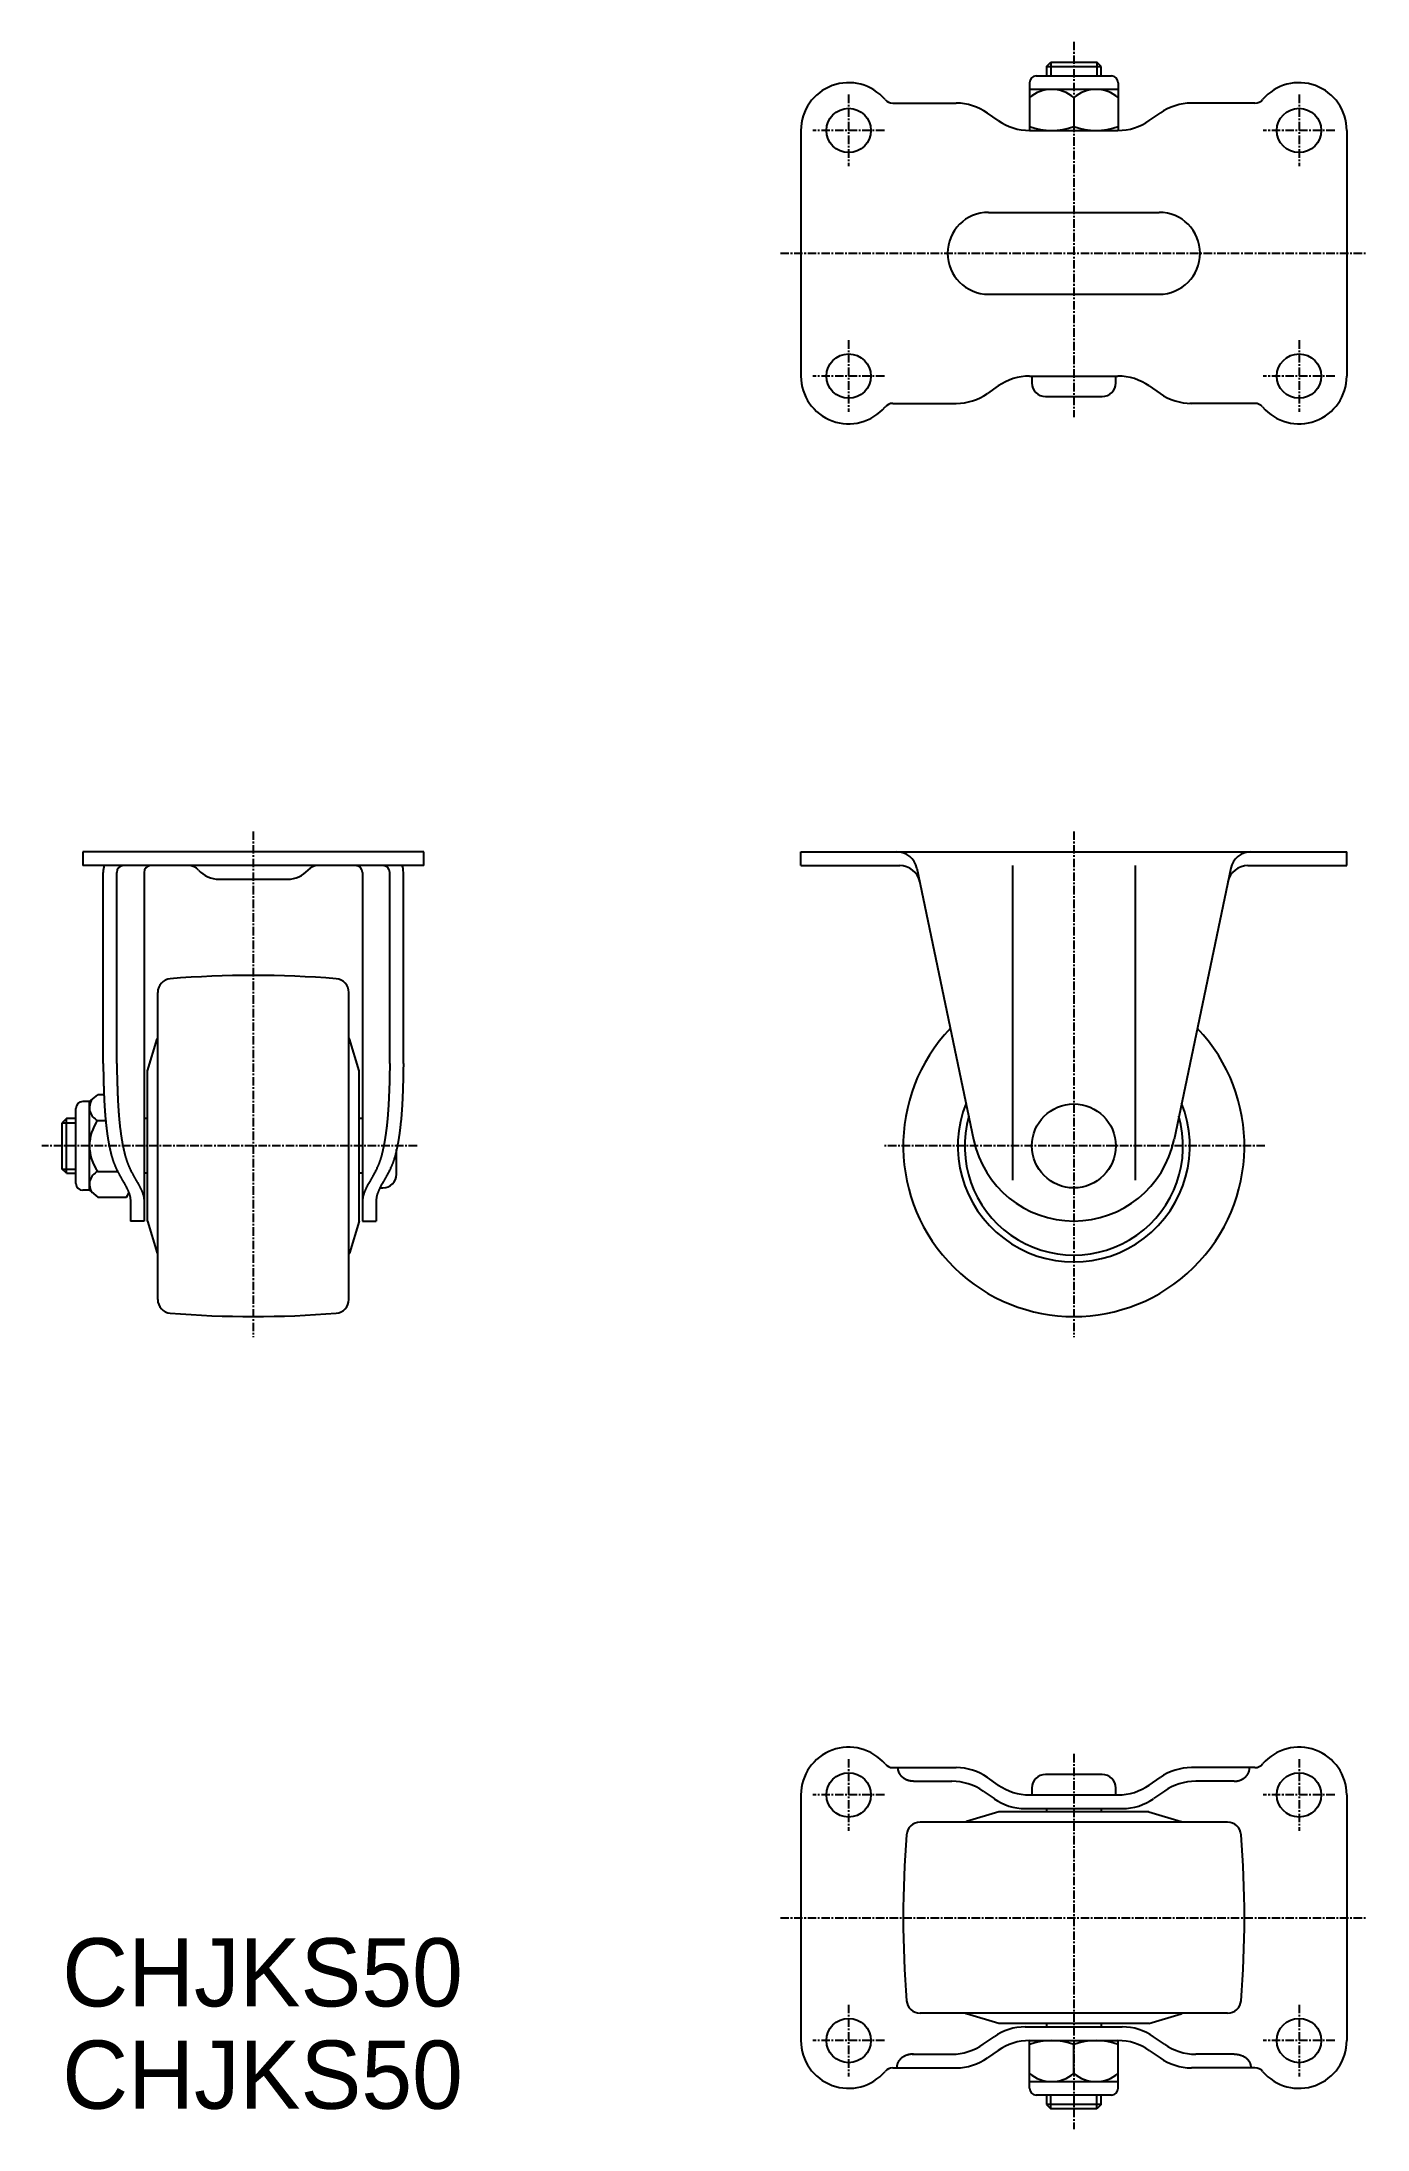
# Model space of a CAD drawing. Extents: x -3167 to -2972, y -138 to 168.
import ezdxf

# ---------------------------------------------------------------- set-up
doc = ezdxf.new("R2010")
doc.units = 0
doc.linetypes.add('CENTER', pattern=[2, 1.25, -0.25, 0.25, -0.25])
doc.layers.get('0').update_dxf_attribs({"linetype": 'CONTINUOUS'})
doc.layers.add('CENTER', color=1, linetype='CENTER')

msp = doc.modelspace()

# ---------------------------------------------------------------- texts
at = {"color": 7, "linetype": 'CONTINUOUS'}
for p in [(-3163.55, -119.97), (-3163.55, -134.97)]:
    msp.add_text('CHJKS50', height=10, dxfattribs=at).set_placement(p)

# ---------------------------------------------------------------- linework, layer by layer
at = {"color": 7, "linetype": 'CONTINUOUS'}
for p, q in [((-3020.8, 162.97), (-3009.8, 162.97)), ((-3019.3, 164.35), (-3018.68, 164.97)), ((-3019.3, 164.35), (-3011.3, 164.35)), ((-3019.3, 164.35), (-3019.3, 162.97)), ((-3018.68, 164.97), (-3011.93, 164.97)), ((-3011.3, 164.35), (-3011.93, 164.97)), ((-3011.3, 162.97), (-3011.3, 164.35)), ((-3021.8, 161.97), (-3021.8, 154.97)), ((-3008.8, 160.97), (-3021.8, 160.97)), ((-3015.3, 159.77), (-3015.3, 155.55)), ((-3008.8, 161.97), (-3008.8, 154.97)), ((-3041.82, 158.97), (-3032.54, 158.97)), ((-3026.37, 156.42), (-3027.95, 157.52)), ((-3004.24, 156.42), (-3002.66, 157.52)), ((-2988.78, 158.97), (-2998.07, 158.97)), ((-3055.3, 154.97), (-3055.3, 118.97)), ((-3021.78, 154.97), (-3008.83, 154.97)), ((-2975.3, 154.97), (-2975.3, 118.97)), ((-3027.8, 142.97), (-3002.8, 142.97)), ((-3027.8, 130.97), (-3002.8, 130.97)), ((-3026.37, 117.52), (-3027.95, 116.42)), ((-3021.78, 118.97), (-3008.83, 118.97)), ((-3021.45, 118.97), (-3021.45, 117.97)), ((-3009.15, 117.97), (-3009.15, 118.97)), ((-3004.24, 117.52), (-3002.66, 116.42)), ((-3041.82, 114.97), (-3032.54, 114.97)), ((-3019.45, 115.97), (-3011.15, 115.97)), ((-2988.78, 114.97), (-2998.3, 114.97)), ((-3110.55, 49.24), (-3160.55, 49.24)), ((-3160.55, 49.24), (-3160.55, 47.24)), ((-3110.55, 47.24), (-3110.55, 49.24)), ((-3055.3, 49.24), (-2975.3, 49.24)), ((-3055.3, 47.24), (-3055.3, 49.24)), ((-2975.3, 47.24), (-2975.3, 49.24)), ((-3110.55, 47.24), (-3160.55, 47.24)), ((-3157.55, 18.24), (-3157.55, 46.24)), ((-3155.55, 18.24), (-3155.55, 46.24)), ((-3151.55, 46.24), (-3151.55, -4.86)), ((-3119.55, 46.24), (-3119.55, -4.86)), ((-3115.55, 18.24), (-3115.55, 46.24)), ((-3113.55, 18.24), (-3113.55, 46.24)), ((-3055.3, 47.24), (-3040.82, 47.24)), ((-3038.3, 46.85), (-3029.99, 7.07)), ((-3024.3, 47.24), (-3024.3, 1.14)), ((-3006.3, 47.24), (-3006.3, 1.14)), ((-2992.3, 46.85), (-3000.62, 7.07)), ((-2989.78, 47.24), (-2975.3, 47.24)), ((-3140.58, 45.24), (-3130.51, 45.24)), ((-3149.55, -16.38), (-3149.55, 28.65)), ((-3121.55, -16.38), (-3121.55, 28.65)), ((-3151.05, 17.14), (-3149.63, 21.85)), ((-3120.05, 17.14), (-3121.46, 21.85)), ((-3151.05, -4.86), (-3151.05, 17.14)), ((-3120.05, -4.86), (-3120.05, 17.14)), ((-3159.55, 12.64), (-3160.55, 12.64)), ((-3159.55, 12.64), (-3158.35, 13.64)), ((-3159.55, -0.36), (-3159.55, 12.64)), ((-3157.43, 13.64), (-3158.35, 13.64)), ((-3162.92, 10.14), (-3163.55, 9.51)), ((-3163.55, 2.76), (-3163.55, 9.51)), ((-3162.92, 2.14), (-3162.92, 10.14)), ((-3161.55, 10.14), (-3162.92, 10.14)), ((-3161.55, 0.64), (-3161.55, 11.64)), ((-3158.35, 9.89), (-3157.18, 9.89)), ((-3151.05, 10.14), (-3151.55, 10.14)), ((-3119.55, 10.14), (-3120.05, 10.14)), ((-3114.55, 1.99), (-3114.55, 5.61)), ((-3162.92, 2.14), (-3163.55, 2.76)), ((-3162.92, 2.14), (-3161.55, 2.14)), ((-3158.35, 2.38), (-3155.42, 2.38)), ((-3151.05, 2.14), (-3151.55, 2.14)), ((-3119.55, 2.14), (-3120.05, 2.14)), ((-3159.55, -0.36), (-3160.55, -0.36)), ((-3159.55, -0.36), (-3158.35, -1.37)), ((-3158.35, -1.37), (-3154.13, -1.37)), ((-3154.13, -1.37), (-3153.78, -0.76)), ((-3153.55, -1.86), (-3153.55, -4.86)), ((-3117.55, -1.86), (-3117.55, -4.86)), ((-3116.99, -0.01), (-3116.55, -0.01)), ((-3151.55, -4.86), (-3153.55, -4.86)), ((-3151.05, -4.86), (-3149.63, -9.58)), ((-3120.05, -4.86), (-3121.46, -9.58)), ((-3119.55, -4.86), (-3117.55, -4.86)), ((-3041.82, -84.97), (-3032.54, -84.97)), ((-2988.78, -84.97), (-2998.07, -84.97)), ((-3038.8, -86.97), (-3033.17, -86.97)), ((-3028.58, -88.42), (-3027, -89.52)), ((-3026.37, -87.52), (-3027.95, -86.42)), ((-3021.45, -87.97), (-3021.45, -88.97)), ((-3011.15, -85.97), (-3019.45, -85.97)), ((-3009.15, -88.97), (-3009.15, -87.97)), ((-3004.24, -87.52), (-3002.66, -86.42)), ((-3002.03, -88.42), (-3003.61, -89.52)), ((-2991.8, -86.97), (-2997.44, -86.97)), ((-3055.3, -88.97), (-3055.3, -124.97)), ((-3026.3, -91.47), (-3031.02, -92.89)), ((-3004.3, -91.47), (-3026.3, -91.47)), ((-3022.41, -90.97), (-3008.2, -90.97)), ((-3021.78, -88.97), (-3008.83, -88.97)), ((-3019.3, -90.97), (-3019.3, -91.47)), ((-3011.3, -90.97), (-3011.3, -91.47)), ((-3004.3, -91.47), (-2999.59, -92.89)), ((-2975.3, -88.97), (-2975.3, -124.97)), ((-2992.79, -92.97), (-3037.82, -92.97)), ((-2992.79, -120.97), (-3037.82, -120.97)), ((-3026.3, -122.47), (-3031.02, -121.06)), ((-3004.3, -122.47), (-2999.59, -121.06)), ((-3028.58, -125.52), (-3027, -124.42)), ((-3004.3, -122.47), (-3026.3, -122.47)), ((-3022.41, -122.97), (-3008.2, -122.97)), ((-3021.8, -131.97), (-3021.8, -124.97)), ((-3021.78, -124.97), (-3008.83, -124.97)), ((-3019.3, -122.47), (-3019.3, -122.97)), ((-3011.3, -122.47), (-3011.3, -122.97)), ((-3008.8, -131.97), (-3008.8, -124.97)), ((-3002.03, -125.52), (-3003.61, -124.42)), ((-3038.98, -126.97), (-3033.17, -126.97)), ((-3026.37, -126.42), (-3027.95, -127.52)), ((-3015.3, -129.77), (-3015.3, -125.55)), ((-3004.24, -126.42), (-3002.66, -127.52)), ((-2991.8, -126.97), (-2997.44, -126.97)), ((-3041.82, -128.97), (-3032.54, -128.97)), ((-3021.8, -130.97), (-3008.8, -130.97)), ((-2988.78, -128.97), (-2998.07, -128.97)), ((-3009.8, -132.97), (-3020.8, -132.97)), ((-3019.3, -132.97), (-3019.3, -134.35)), ((-3011.3, -134.35), (-3019.3, -134.35)), ((-3019.3, -134.35), (-3018.68, -134.97)), ((-3011.3, -134.35), (-3011.93, -134.97)), ((-3011.3, -134.35), (-3011.3, -132.97)), ((-3011.93, -134.97), (-3018.68, -134.97))]:
    msp.add_line(p, q, dxfattribs=at)
at = {"color": 3, "linetype": 'CONTINUOUS'}
for p, q in [((-3018.68, 164.97), (-3018.68, 162.97)), ((-3011.93, 164.97), (-3011.93, 162.97)), ((-3163.55, 9.51), (-3161.55, 9.51)), ((-3163.55, 2.76), (-3161.55, 2.76)), ((-3018.68, -134.97), (-3018.68, -132.97)), ((-3011.93, -134.97), (-3011.93, -132.97))]:
    msp.add_line(p, q, dxfattribs=at)
at = {"color": 7}
for points in [[(-3157.55, 18.24, 0), (-3157.55, 18.19, 0), (-3157.54, 18.13, 0), (-3157.54, 18.08, 0), (-3157.54, 18.02, 0), (-3157.54, 17.97, 0), (-3157.54, 17.92, 0), (-3157.54, 17.86, 0), (-3157.54, 17.81, 0), (-3157.54, 17.75, 0), (-3157.54, 17.7, 0), (-3157.54, 17.64, 0), (-3157.53, 17.59, 0), (-3157.53, 17.53, 0), (-3157.53, 17.48, 0), (-3157.53, 17.43, 0), (-3157.53, 17.37, 0), (-3157.53, 17.32, 0), (-3157.53, 17.26, 0), (-3157.53, 17.21, 0), (-3157.53, 17.15, 0), (-3157.53, 17.1, 0), (-3157.53, 17.05, 0), (-3157.52, 16.99, 0), (-3157.52, 16.94, 0), (-3157.52, 16.88, 0), (-3157.52, 16.83, 0), (-3157.52, 16.77, 0), (-3157.52, 16.72, 0), (-3157.52, 16.66, 0), (-3157.52, 16.61, 0), (-3157.52, 16.56, 0), (-3157.51, 16.5, 0), (-3157.51, 16.45, 0), (-3157.51, 16.39, 0), (-3157.51, 16.34, 0), (-3157.51, 16.28, 0), (-3157.51, 16.23, 0), (-3157.51, 16.18, 0), (-3157.51, 16.12, 0), (-3157.51, 16.07, 0), (-3157.5, 16.01, 0), (-3157.5, 15.96, 0), (-3157.5, 15.9, 0), (-3157.5, 15.85, 0), (-3157.5, 15.79, 0), (-3157.5, 15.74, 0), (-3157.5, 15.69, 0), (-3157.5, 15.63, 0), (-3157.49, 15.58, 0), (-3157.49, 15.52, 0), (-3157.49, 15.47, 0), (-3157.49, 15.41, 0), (-3157.49, 15.36, 0), (-3157.49, 15.31, 0), (-3157.49, 15.25, 0), (-3157.48, 15.2, 0), (-3157.48, 15.14, 0), (-3157.48, 15.09, 0), (-3157.48, 15.03, 0), (-3157.48, 14.98, 0), (-3157.48, 14.93, 0), (-3157.47, 14.87, 0), (-3157.47, 14.82, 0), (-3157.47, 14.76, 0), (-3157.47, 14.71, 0), (-3157.47, 14.65, 0), (-3157.47, 14.6, 0), (-3157.46, 14.54, 0), (-3157.46, 14.49, 0), (-3157.46, 14.44, 0), (-3157.46, 14.38, 0), (-3157.46, 14.33, 0), (-3157.46, 14.27, 0), (-3157.45, 14.22, 0), (-3157.45, 14.16, 0), (-3157.45, 14.11, 0), (-3157.45, 14.06, 0), (-3157.45, 14, 0), (-3157.44, 13.95, 0), (-3157.44, 13.89, 0), (-3157.44, 13.84, 0), (-3157.44, 13.78, 0), (-3157.44, 13.73, 0), (-3157.43, 13.68, 0), (-3157.43, 13.62, 0), (-3157.43, 13.57, 0), (-3157.43, 13.51, 0), (-3157.42, 13.46, 0), (-3157.42, 13.4, 0), (-3157.42, 13.35, 0), (-3157.42, 13.3, 0), (-3157.41, 13.24, 0), (-3157.41, 13.19, 0), (-3157.41, 13.13, 0), (-3157.41, 13.08, 0), (-3157.4, 13.03, 0), (-3157.4, 12.97, 0), (-3157.4, 12.92, 0), (-3157.4, 12.86, 0), (-3157.39, 12.81, 0), (-3157.39, 12.75, 0), (-3157.39, 12.7, 0), (-3157.39, 12.65, 0), (-3157.38, 12.59, 0), (-3157.38, 12.54, 0), (-3157.38, 12.48, 0), (-3157.37, 12.43, 0), (-3157.37, 12.37, 0), (-3157.37, 12.32, 0), (-3157.36, 12.27, 0), (-3157.36, 12.21, 0), (-3157.36, 12.16, 0), (-3157.35, 12.1, 0), (-3157.35, 12.05, 0), (-3157.35, 11.99, 0), (-3157.35, 11.94, 0), (-3157.34, 11.89, 0), (-3157.34, 11.83, 0), (-3157.33, 11.78, 0), (-3157.33, 11.72, 0), (-3157.33, 11.67, 0), (-3157.32, 11.62, 0), (-3157.32, 11.56, 0), (-3157.32, 11.51, 0), (-3157.31, 11.45, 0), (-3157.31, 11.4, 0), (-3157.31, 11.35, 0), (-3157.3, 11.29, 0), (-3157.3, 11.24, 0), (-3157.29, 11.18, 0), (-3157.29, 11.13, 0), (-3157.29, 11.07, 0), (-3157.28, 11.02, 0), (-3157.28, 10.97, 0), (-3157.27, 10.91, 0), (-3157.27, 10.86, 0), (-3157.27, 10.8, 0), (-3157.26, 10.75, 0), (-3157.26, 10.7, 0), (-3157.25, 10.64, 0), (-3157.25, 10.59, 0), (-3157.24, 10.53, 0), (-3157.24, 10.48, 0), (-3157.23, 10.43, 0), (-3157.23, 10.37, 0), (-3157.22, 10.32, 0), (-3157.22, 10.26, 0), (-3157.21, 10.21, 0), (-3157.21, 10.16, 0), (-3157.2, 10.1, 0), (-3157.2, 10.05, 0), (-3157.19, 9.99, 0), (-3157.19, 9.94, 0), (-3157.18, 9.89, 0), (-3157.18, 9.83, 0), (-3157.17, 9.78, 0), (-3157.17, 9.72, 0), (-3157.16, 9.67, 0), (-3157.16, 9.62, 0), (-3157.15, 9.56, 0), (-3157.15, 9.51, 0), (-3157.14, 9.45, 0), (-3157.14, 9.4, 0), (-3157.13, 9.35, 0), (-3157.12, 9.29, 0), (-3157.12, 9.24, 0), (-3157.11, 9.18, 0), (-3157.11, 9.13, 0), (-3157.1, 9.08, 0), (-3157.09, 9.02, 0), (-3157.09, 8.97, 0), (-3157.08, 8.91, 0), (-3157.08, 8.86, 0), (-3157.07, 8.81, 0), (-3157.06, 8.75, 0), (-3157.06, 8.7, 0), (-3157.05, 8.65, 0), (-3157.04, 8.59, 0), (-3157.04, 8.54, 0), (-3157.03, 8.48, 0), (-3157.02, 8.43, 0), (-3157.02, 8.38, 0), (-3157.01, 8.32, 0), (-3157, 8.27, 0), (-3156.99, 8.21, 0), (-3156.99, 8.16, 0), (-3156.98, 8.11, 0), (-3156.97, 8.05, 0), (-3156.97, 8, 0), (-3156.96, 7.95, 0), (-3156.95, 7.89, 0), (-3156.94, 7.84, 0), (-3156.94, 7.78, 0), (-3156.93, 7.73, 0), (-3156.92, 7.68, 0), (-3156.91, 7.62, 0), (-3156.9, 7.57, 0), (-3156.9, 7.52, 0), (-3156.89, 7.46, 0), (-3156.88, 7.41, 0), (-3156.87, 7.35, 0), (-3156.86, 7.3, 0), (-3156.85, 7.25, 0), (-3156.85, 7.19, 0), (-3156.84, 7.14, 0), (-3156.83, 7.09, 0), (-3156.82, 7.03, 0), (-3156.81, 6.98, 0), (-3156.8, 6.93, 0), (-3156.79, 6.87, 0), (-3156.78, 6.82, 0), (-3156.77, 6.77, 0), (-3156.76, 6.71, 0), (-3156.76, 6.66, 0), (-3156.75, 6.6, 0), (-3156.74, 6.55, 0), (-3156.73, 6.5, 0), (-3156.72, 6.44, 0), (-3156.71, 6.39, 0), (-3156.7, 6.34, 0), (-3156.69, 6.28, 0), (-3156.68, 6.23, 0), (-3156.67, 6.18, 0), (-3156.65, 6.12, 0), (-3156.64, 6.07, 0), (-3156.63, 6.02, 0), (-3156.62, 5.96, 0), (-3156.61, 5.91, 0), (-3156.6, 5.86, 0), (-3156.59, 5.8, 0), (-3156.58, 5.75, 0), (-3156.57, 5.7, 0), (-3156.55, 5.65, 0), (-3156.54, 5.59, 0), (-3156.53, 5.54, 0), (-3156.52, 5.49, 0), (-3156.51, 5.43, 0), (-3156.49, 5.38, 0), (-3156.48, 5.33, 0), (-3156.47, 5.27, 0), (-3156.46, 5.22, 0), (-3156.44, 5.17, 0), (-3156.43, 5.12, 0), (-3156.42, 5.06, 0), (-3156.41, 5.01, 0), (-3156.39, 4.96, 0), (-3156.38, 4.91, 0), (-3156.36, 4.85, 0), (-3156.35, 4.8, 0), (-3156.34, 4.75, 0), (-3156.32, 4.7, 0), (-3156.31, 4.64, 0), (-3156.29, 4.59, 0), (-3156.28, 4.54, 0), (-3156.26, 4.49, 0), (-3156.25, 4.43, 0), (-3156.23, 4.38, 0), (-3156.22, 4.33, 0), (-3156.2, 4.28, 0), (-3156.18, 4.23, 0), (-3156.17, 4.17, 0), (-3156.15, 4.12, 0), (-3156.13, 4.07, 0), (-3156.12, 4.02, 0), (-3156.1, 3.97, 0), (-3156.08, 3.92, 0), (-3156.06, 3.87, 0), (-3156.05, 3.81, 0), (-3156.03, 3.76, 0), (-3156.01, 3.71, 0), (-3155.99, 3.66, 0), (-3155.97, 3.61, 0), (-3155.95, 3.56, 0), (-3155.93, 3.51, 0), (-3155.91, 3.46, 0), (-3155.89, 3.41, 0), (-3155.87, 3.36, 0), (-3155.85, 3.31, 0), (-3155.83, 3.26, 0), (-3155.81, 3.21, 0), (-3155.79, 3.16, 0), (-3155.77, 3.11, 0), (-3155.74, 3.06, 0), (-3155.72, 3.01, 0), (-3155.7, 2.96, 0), (-3155.68, 2.91, 0), (-3155.65, 2.86, 0), (-3155.63, 2.81, 0), (-3155.61, 2.76, 0), (-3155.58, 2.71, 0), (-3155.56, 2.66, 0), (-3155.54, 2.61, 0), (-3155.51, 2.57, 0), (-3155.49, 2.52, 0), (-3155.47, 2.47, 0), (-3155.44, 2.42, 0), (-3155.42, 2.37, 0), (-3155.39, 2.32, 0), (-3155.37, 2.27, 0), (-3155.34, 2.23, 0), (-3155.32, 2.18, 0), (-3155.29, 2.13, 0), (-3155.27, 2.08, 0), (-3155.24, 2.03, 0), (-3155.22, 1.99, 0), (-3155.19, 1.94, 0), (-3155.16, 1.89, 0), (-3155.14, 1.84, 0), (-3155.11, 1.8, 0), (-3155.08, 1.75, 0), (-3155.06, 1.7, 0), (-3155.03, 1.65, 0), (-3155.01, 1.61, 0), (-3154.98, 1.56, 0), (-3154.95, 1.51, 0), (-3154.93, 1.46, 0), (-3154.9, 1.42, 0), (-3154.87, 1.37, 0), (-3154.84, 1.32, 0), (-3154.82, 1.28, 0), (-3154.79, 1.23, 0), (-3154.76, 1.18, 0), (-3154.73, 1.14, 0), (-3154.71, 1.09, 0), (-3154.68, 1.04, 0), (-3154.65, 0.99, 0), (-3154.63, 0.95, 0), (-3154.6, 0.9, 0), (-3154.57, 0.85, 0), (-3154.54, 0.81, 0), (-3154.52, 0.76, 0), (-3154.49, 0.71, 0), (-3154.46, 0.67, 0), (-3154.44, 0.62, 0), (-3154.41, 0.57, 0), (-3154.38, 0.52, 0), (-3154.36, 0.48, 0), (-3154.33, 0.43, 0), (-3154.3, 0.38, 0), (-3154.28, 0.33, 0), (-3154.25, 0.29, 0), (-3154.23, 0.24, 0), (-3154.2, 0.19, 0), (-3154.18, 0.14, 0), (-3154.15, 0.09, 0), (-3154.13, 0.04, 0), (-3154.11, 0, 0), (-3154.08, -0.05, 0), (-3154.06, -0.1, 0), (-3154.04, -0.15, 0), (-3154.01, -0.2, 0), (-3153.99, -0.25, 0), (-3153.97, -0.3, 0), (-3153.95, -0.35, 0), (-3153.92, -0.4, 0), (-3153.9, -0.45, 0), (-3153.88, -0.5, 0), (-3153.86, -0.55, 0), (-3153.84, -0.6, 0), (-3153.82, -0.65, 0), (-3153.8, -0.7, 0), (-3153.78, -0.75, 0), (-3153.76, -0.8, 0), (-3153.74, -0.85, 0), (-3153.73, -0.91, 0), (-3153.71, -0.96, 0), (-3153.69, -1.01, 0), (-3153.68, -1.06, 0), (-3153.66, -1.11, 0), (-3153.65, -1.17, 0), (-3153.64, -1.22, 0), (-3153.62, -1.27, 0), (-3153.61, -1.33, 0), (-3153.6, -1.38, 0), (-3153.59, -1.43, 0), (-3153.59, -1.49, 0), (-3153.58, -1.54, 0), (-3153.57, -1.59, 0), (-3153.57, -1.65, 0), (-3153.56, -1.7, 0), (-3153.56, -1.76, 0), (-3153.55, -1.81, 0), (-3153.55, -1.86, 0)], [(-3155.55, 18.24, 0), (-3155.55, 18.19, 0), (-3155.54, 18.13, 0), (-3155.54, 18.08, 0), (-3155.54, 18.02, 0), (-3155.54, 17.97, 0), (-3155.54, 17.92, 0), (-3155.54, 17.86, 0), (-3155.54, 17.81, 0), (-3155.54, 17.75, 0), (-3155.54, 17.7, 0), (-3155.54, 17.64, 0), (-3155.53, 17.59, 0), (-3155.53, 17.53, 0), (-3155.53, 17.48, 0), (-3155.53, 17.43, 0), (-3155.53, 17.37, 0), (-3155.53, 17.32, 0), (-3155.53, 17.26, 0), (-3155.53, 17.21, 0), (-3155.53, 17.15, 0), (-3155.53, 17.1, 0), (-3155.53, 17.05, 0), (-3155.52, 16.99, 0), (-3155.52, 16.94, 0), (-3155.52, 16.88, 0), (-3155.52, 16.83, 0), (-3155.52, 16.77, 0), (-3155.52, 16.72, 0), (-3155.52, 16.66, 0), (-3155.52, 16.61, 0), (-3155.52, 16.56, 0), (-3155.51, 16.5, 0), (-3155.51, 16.45, 0), (-3155.51, 16.39, 0), (-3155.51, 16.34, 0), (-3155.51, 16.28, 0), (-3155.51, 16.23, 0), (-3155.51, 16.18, 0), (-3155.51, 16.12, 0), (-3155.51, 16.07, 0), (-3155.5, 16.01, 0), (-3155.5, 15.96, 0), (-3155.5, 15.9, 0), (-3155.5, 15.85, 0), (-3155.5, 15.79, 0), (-3155.5, 15.74, 0), (-3155.5, 15.69, 0), (-3155.5, 15.63, 0), (-3155.49, 15.58, 0), (-3155.49, 15.52, 0), (-3155.49, 15.47, 0), (-3155.49, 15.41, 0), (-3155.49, 15.36, 0), (-3155.49, 15.31, 0), (-3155.49, 15.25, 0), (-3155.48, 15.2, 0), (-3155.48, 15.14, 0), (-3155.48, 15.09, 0), (-3155.48, 15.03, 0), (-3155.48, 14.98, 0), (-3155.48, 14.93, 0), (-3155.47, 14.87, 0), (-3155.47, 14.82, 0), (-3155.47, 14.76, 0), (-3155.47, 14.71, 0), (-3155.47, 14.65, 0), (-3155.47, 14.6, 0), (-3155.46, 14.54, 0), (-3155.46, 14.49, 0), (-3155.46, 14.44, 0), (-3155.46, 14.38, 0), (-3155.46, 14.33, 0), (-3155.46, 14.27, 0), (-3155.45, 14.22, 0), (-3155.45, 14.16, 0), (-3155.45, 14.11, 0), (-3155.45, 14.06, 0), (-3155.45, 14, 0), (-3155.44, 13.95, 0), (-3155.44, 13.89, 0), (-3155.44, 13.84, 0), (-3155.44, 13.78, 0), (-3155.44, 13.73, 0), (-3155.43, 13.68, 0), (-3155.43, 13.62, 0), (-3155.43, 13.57, 0), (-3155.43, 13.51, 0), (-3155.42, 13.46, 0), (-3155.42, 13.4, 0), (-3155.42, 13.35, 0), (-3155.42, 13.3, 0), (-3155.41, 13.24, 0), (-3155.41, 13.19, 0), (-3155.41, 13.13, 0), (-3155.41, 13.08, 0), (-3155.4, 13.03, 0), (-3155.4, 12.97, 0), (-3155.4, 12.92, 0), (-3155.4, 12.86, 0), (-3155.39, 12.81, 0), (-3155.39, 12.75, 0), (-3155.39, 12.7, 0), (-3155.39, 12.65, 0), (-3155.38, 12.59, 0), (-3155.38, 12.54, 0), (-3155.38, 12.48, 0), (-3155.37, 12.43, 0), (-3155.37, 12.37, 0), (-3155.37, 12.32, 0), (-3155.36, 12.27, 0), (-3155.36, 12.21, 0), (-3155.36, 12.16, 0), (-3155.35, 12.1, 0), (-3155.35, 12.05, 0), (-3155.35, 11.99, 0), (-3155.35, 11.94, 0), (-3155.34, 11.89, 0), (-3155.34, 11.83, 0), (-3155.33, 11.78, 0), (-3155.33, 11.72, 0), (-3155.33, 11.67, 0), (-3155.32, 11.62, 0), (-3155.32, 11.56, 0), (-3155.32, 11.51, 0), (-3155.31, 11.45, 0), (-3155.31, 11.4, 0), (-3155.31, 11.35, 0), (-3155.3, 11.29, 0), (-3155.3, 11.24, 0), (-3155.29, 11.18, 0), (-3155.29, 11.13, 0), (-3155.29, 11.07, 0), (-3155.28, 11.02, 0), (-3155.28, 10.97, 0), (-3155.27, 10.91, 0), (-3155.27, 10.86, 0), (-3155.27, 10.8, 0), (-3155.26, 10.75, 0), (-3155.26, 10.7, 0), (-3155.25, 10.64, 0), (-3155.25, 10.59, 0), (-3155.24, 10.53, 0), (-3155.24, 10.48, 0), (-3155.23, 10.43, 0), (-3155.23, 10.37, 0), (-3155.22, 10.32, 0), (-3155.22, 10.26, 0), (-3155.21, 10.21, 0), (-3155.21, 10.16, 0), (-3155.2, 10.1, 0), (-3155.2, 10.05, 0), (-3155.19, 9.99, 0), (-3155.19, 9.94, 0), (-3155.18, 9.89, 0), (-3155.18, 9.83, 0), (-3155.17, 9.78, 0), (-3155.17, 9.72, 0), (-3155.16, 9.67, 0), (-3155.16, 9.62, 0), (-3155.15, 9.56, 0), (-3155.15, 9.51, 0), (-3155.14, 9.45, 0), (-3155.14, 9.4, 0), (-3155.13, 9.35, 0), (-3155.12, 9.29, 0), (-3155.12, 9.24, 0), (-3155.11, 9.18, 0), (-3155.11, 9.13, 0), (-3155.1, 9.08, 0), (-3155.09, 9.02, 0), (-3155.09, 8.97, 0), (-3155.08, 8.91, 0), (-3155.08, 8.86, 0), (-3155.07, 8.81, 0), (-3155.06, 8.75, 0), (-3155.06, 8.7, 0), (-3155.05, 8.65, 0), (-3155.04, 8.59, 0), (-3155.04, 8.54, 0), (-3155.03, 8.48, 0), (-3155.02, 8.43, 0), (-3155.02, 8.38, 0), (-3155.01, 8.32, 0), (-3155, 8.27, 0), (-3154.99, 8.21, 0), (-3154.99, 8.16, 0), (-3154.98, 8.11, 0), (-3154.97, 8.05, 0), (-3154.97, 8, 0), (-3154.96, 7.95, 0), (-3154.95, 7.89, 0), (-3154.94, 7.84, 0), (-3154.94, 7.78, 0), (-3154.93, 7.73, 0), (-3154.92, 7.68, 0), (-3154.91, 7.62, 0), (-3154.9, 7.57, 0), (-3154.9, 7.52, 0), (-3154.89, 7.46, 0), (-3154.88, 7.41, 0), (-3154.87, 7.35, 0), (-3154.86, 7.3, 0), (-3154.85, 7.25, 0), (-3154.85, 7.19, 0), (-3154.84, 7.14, 0), (-3154.83, 7.09, 0), (-3154.82, 7.03, 0), (-3154.81, 6.98, 0), (-3154.8, 6.93, 0), (-3154.79, 6.87, 0), (-3154.78, 6.82, 0), (-3154.77, 6.77, 0), (-3154.76, 6.71, 0), (-3154.76, 6.66, 0), (-3154.75, 6.6, 0), (-3154.74, 6.55, 0), (-3154.73, 6.5, 0), (-3154.72, 6.44, 0), (-3154.71, 6.39, 0), (-3154.7, 6.34, 0), (-3154.69, 6.28, 0), (-3154.68, 6.23, 0), (-3154.67, 6.18, 0), (-3154.65, 6.12, 0), (-3154.64, 6.07, 0), (-3154.63, 6.02, 0), (-3154.62, 5.96, 0), (-3154.61, 5.91, 0), (-3154.6, 5.86, 0), (-3154.59, 5.8, 0), (-3154.58, 5.75, 0), (-3154.57, 5.7, 0), (-3154.55, 5.65, 0), (-3154.54, 5.59, 0), (-3154.53, 5.54, 0), (-3154.52, 5.49, 0), (-3154.51, 5.43, 0), (-3154.49, 5.38, 0), (-3154.48, 5.33, 0), (-3154.47, 5.27, 0), (-3154.46, 5.22, 0), (-3154.44, 5.17, 0), (-3154.43, 5.12, 0), (-3154.42, 5.06, 0), (-3154.41, 5.01, 0), (-3154.39, 4.96, 0), (-3154.38, 4.91, 0), (-3154.36, 4.85, 0), (-3154.35, 4.8, 0), (-3154.34, 4.75, 0), (-3154.32, 4.7, 0), (-3154.31, 4.64, 0), (-3154.29, 4.59, 0), (-3154.28, 4.54, 0), (-3154.26, 4.49, 0), (-3154.25, 4.43, 0), (-3154.23, 4.38, 0), (-3154.22, 4.33, 0), (-3154.2, 4.28, 0), (-3154.18, 4.23, 0), (-3154.17, 4.17, 0), (-3154.15, 4.12, 0), (-3154.13, 4.07, 0), (-3154.12, 4.02, 0), (-3154.1, 3.97, 0), (-3154.08, 3.92, 0), (-3154.06, 3.87, 0), (-3154.05, 3.81, 0), (-3154.03, 3.76, 0), (-3154.01, 3.71, 0), (-3153.99, 3.66, 0), (-3153.97, 3.61, 0), (-3153.95, 3.56, 0), (-3153.93, 3.51, 0), (-3153.91, 3.46, 0), (-3153.89, 3.41, 0), (-3153.87, 3.36, 0), (-3153.85, 3.31, 0), (-3153.83, 3.26, 0), (-3153.81, 3.21, 0), (-3153.79, 3.16, 0), (-3153.77, 3.11, 0), (-3153.74, 3.06, 0), (-3153.72, 3.01, 0), (-3153.7, 2.96, 0), (-3153.68, 2.91, 0), (-3153.65, 2.86, 0), (-3153.63, 2.81, 0), (-3153.61, 2.76, 0), (-3153.58, 2.71, 0), (-3153.56, 2.66, 0), (-3153.54, 2.61, 0), (-3153.51, 2.57, 0), (-3153.49, 2.52, 0), (-3153.47, 2.47, 0), (-3153.44, 2.42, 0), (-3153.42, 2.37, 0), (-3153.39, 2.32, 0), (-3153.37, 2.27, 0), (-3153.34, 2.23, 0), (-3153.32, 2.18, 0), (-3153.29, 2.13, 0), (-3153.27, 2.08, 0), (-3153.24, 2.03, 0), (-3153.22, 1.99, 0), (-3153.19, 1.94, 0), (-3153.16, 1.89, 0), (-3153.14, 1.84, 0), (-3153.11, 1.8, 0), (-3153.08, 1.75, 0), (-3153.06, 1.7, 0), (-3153.03, 1.65, 0), (-3153.01, 1.61, 0), (-3152.98, 1.56, 0), (-3152.95, 1.51, 0), (-3152.93, 1.46, 0), (-3152.9, 1.42, 0), (-3152.87, 1.37, 0), (-3152.84, 1.32, 0), (-3152.82, 1.28, 0), (-3152.79, 1.23, 0), (-3152.76, 1.18, 0), (-3152.73, 1.14, 0), (-3152.71, 1.09, 0), (-3152.68, 1.04, 0), (-3152.65, 0.99, 0), (-3152.63, 0.95, 0), (-3152.6, 0.9, 0), (-3152.57, 0.85, 0), (-3152.54, 0.81, 0), (-3152.52, 0.76, 0), (-3152.49, 0.71, 0), (-3152.46, 0.67, 0), (-3152.44, 0.62, 0), (-3152.41, 0.57, 0), (-3152.38, 0.52, 0), (-3152.36, 0.48, 0), (-3152.33, 0.43, 0), (-3152.3, 0.38, 0), (-3152.28, 0.33, 0), (-3152.25, 0.29, 0), (-3152.23, 0.24, 0), (-3152.2, 0.19, 0), (-3152.18, 0.14, 0), (-3152.15, 0.09, 0), (-3152.13, 0.04, 0), (-3152.11, 0, 0), (-3152.08, -0.05, 0), (-3152.06, -0.1, 0), (-3152.04, -0.15, 0), (-3152.01, -0.2, 0), (-3151.99, -0.25, 0), (-3151.97, -0.3, 0), (-3151.95, -0.35, 0), (-3151.92, -0.4, 0), (-3151.9, -0.45, 0), (-3151.88, -0.5, 0), (-3151.86, -0.55, 0), (-3151.84, -0.6, 0), (-3151.82, -0.65, 0), (-3151.8, -0.7, 0), (-3151.78, -0.75, 0), (-3151.76, -0.8, 0), (-3151.74, -0.85, 0), (-3151.73, -0.91, 0), (-3151.71, -0.96, 0), (-3151.69, -1.01, 0), (-3151.68, -1.06, 0), (-3151.66, -1.11, 0), (-3151.65, -1.17, 0), (-3151.64, -1.22, 0), (-3151.62, -1.27, 0), (-3151.61, -1.33, 0), (-3151.6, -1.38, 0), (-3151.59, -1.43, 0), (-3151.59, -1.49, 0), (-3151.58, -1.54, 0), (-3151.57, -1.59, 0), (-3151.57, -1.65, 0), (-3151.56, -1.7, 0), (-3151.56, -1.76, 0), (-3151.55, -1.81, 0), (-3151.55, -1.86, 0)], [(-3115.55, 18.24, 0), (-3115.55, 18.19, 0), (-3115.55, 18.13, 0), (-3115.55, 18.08, 0), (-3115.55, 18.02, 0), (-3115.55, 17.97, 0), (-3115.55, 17.92, 0), (-3115.55, 17.86, 0), (-3115.55, 17.81, 0), (-3115.55, 17.75, 0), (-3115.56, 17.7, 0), (-3115.56, 17.64, 0), (-3115.56, 17.59, 0), (-3115.56, 17.53, 0), (-3115.56, 17.48, 0), (-3115.56, 17.43, 0), (-3115.56, 17.37, 0), (-3115.56, 17.32, 0), (-3115.56, 17.26, 0), (-3115.56, 17.21, 0), (-3115.57, 17.15, 0), (-3115.57, 17.1, 0), (-3115.57, 17.05, 0), (-3115.57, 16.99, 0), (-3115.57, 16.94, 0), (-3115.57, 16.88, 0), (-3115.57, 16.83, 0), (-3115.57, 16.77, 0), (-3115.57, 16.72, 0), (-3115.57, 16.66, 0), (-3115.58, 16.61, 0), (-3115.58, 16.56, 0), (-3115.58, 16.5, 0), (-3115.58, 16.45, 0), (-3115.58, 16.39, 0), (-3115.58, 16.34, 0), (-3115.58, 16.28, 0), (-3115.58, 16.23, 0), (-3115.58, 16.18, 0), (-3115.59, 16.12, 0), (-3115.59, 16.07, 0), (-3115.59, 16.01, 0), (-3115.59, 15.96, 0), (-3115.59, 15.9, 0), (-3115.59, 15.85, 0), (-3115.59, 15.79, 0), (-3115.59, 15.74, 0), (-3115.6, 15.69, 0), (-3115.6, 15.63, 0), (-3115.6, 15.58, 0), (-3115.6, 15.52, 0), (-3115.6, 15.47, 0), (-3115.6, 15.41, 0), (-3115.6, 15.36, 0), (-3115.61, 15.31, 0), (-3115.61, 15.25, 0), (-3115.61, 15.2, 0), (-3115.61, 15.14, 0), (-3115.61, 15.09, 0), (-3115.61, 15.03, 0), (-3115.61, 14.98, 0), (-3115.62, 14.93, 0), (-3115.62, 14.87, 0), (-3115.62, 14.82, 0), (-3115.62, 14.76, 0), (-3115.62, 14.71, 0), (-3115.62, 14.65, 0), (-3115.63, 14.6, 0), (-3115.63, 14.54, 0), (-3115.63, 14.49, 0), (-3115.63, 14.44, 0), (-3115.63, 14.38, 0), (-3115.64, 14.33, 0), (-3115.64, 14.27, 0), (-3115.64, 14.22, 0), (-3115.64, 14.16, 0), (-3115.64, 14.11, 0), (-3115.64, 14.06, 0), (-3115.65, 14, 0), (-3115.65, 13.95, 0), (-3115.65, 13.89, 0), (-3115.65, 13.84, 0), (-3115.66, 13.78, 0), (-3115.66, 13.73, 0), (-3115.66, 13.68, 0), (-3115.66, 13.62, 0), (-3115.66, 13.57, 0), (-3115.67, 13.51, 0), (-3115.67, 13.46, 0), (-3115.67, 13.4, 0), (-3115.67, 13.35, 0), (-3115.68, 13.3, 0), (-3115.68, 13.24, 0), (-3115.68, 13.19, 0), (-3115.68, 13.13, 0), (-3115.69, 13.08, 0), (-3115.69, 13.03, 0), (-3115.69, 12.97, 0), (-3115.69, 12.92, 0), (-3115.7, 12.86, 0), (-3115.7, 12.81, 0), (-3115.7, 12.75, 0), (-3115.7, 12.7, 0), (-3115.71, 12.65, 0), (-3115.71, 12.59, 0), (-3115.71, 12.54, 0), (-3115.72, 12.48, 0), (-3115.72, 12.43, 0), (-3115.72, 12.37, 0), (-3115.72, 12.32, 0), (-3115.73, 12.27, 0), (-3115.73, 12.21, 0), (-3115.73, 12.16, 0), (-3115.74, 12.1, 0), (-3115.74, 12.05, 0), (-3115.74, 11.99, 0), (-3115.75, 11.94, 0), (-3115.75, 11.89, 0), (-3115.75, 11.83, 0), (-3115.76, 11.78, 0), (-3115.76, 11.72, 0), (-3115.76, 11.67, 0), (-3115.77, 11.62, 0), (-3115.77, 11.56, 0), (-3115.78, 11.51, 0), (-3115.78, 11.45, 0), (-3115.78, 11.4, 0), (-3115.79, 11.35, 0), (-3115.79, 11.29, 0), (-3115.79, 11.24, 0), (-3115.8, 11.18, 0), (-3115.8, 11.13, 0), (-3115.81, 11.07, 0), (-3115.81, 11.02, 0), (-3115.81, 10.97, 0), (-3115.82, 10.91, 0), (-3115.82, 10.86, 0), (-3115.83, 10.8, 0), (-3115.83, 10.75, 0), (-3115.84, 10.7, 0), (-3115.84, 10.64, 0), (-3115.84, 10.59, 0), (-3115.85, 10.53, 0), (-3115.85, 10.48, 0), (-3115.86, 10.43, 0), (-3115.86, 10.37, 0), (-3115.87, 10.32, 0), (-3115.87, 10.26, 0), (-3115.88, 10.21, 0), (-3115.88, 10.16, 0), (-3115.89, 10.1, 0), (-3115.89, 10.05, 0), (-3115.9, 9.99, 0), (-3115.9, 9.94, 0), (-3115.91, 9.89, 0), (-3115.91, 9.83, 0), (-3115.92, 9.78, 0), (-3115.92, 9.72, 0), (-3115.93, 9.67, 0), (-3115.93, 9.62, 0), (-3115.94, 9.56, 0), (-3115.95, 9.51, 0), (-3115.95, 9.45, 0), (-3115.96, 9.4, 0), (-3115.96, 9.35, 0), (-3115.97, 9.29, 0), (-3115.97, 9.24, 0), (-3115.98, 9.18, 0), (-3115.99, 9.13, 0), (-3115.99, 9.08, 0), (-3116, 9.02, 0), (-3116, 8.97, 0), (-3116.01, 8.91, 0), (-3116.02, 8.86, 0), (-3116.02, 8.81, 0), (-3116.03, 8.75, 0), (-3116.04, 8.7, 0), (-3116.04, 8.65, 0), (-3116.05, 8.59, 0), (-3116.06, 8.54, 0), (-3116.06, 8.48, 0), (-3116.07, 8.43, 0), (-3116.08, 8.38, 0), (-3116.08, 8.32, 0), (-3116.09, 8.27, 0), (-3116.1, 8.21, 0), (-3116.1, 8.16, 0), (-3116.11, 8.11, 0), (-3116.12, 8.05, 0), (-3116.13, 8, 0), (-3116.13, 7.95, 0), (-3116.14, 7.89, 0), (-3116.15, 7.84, 0), (-3116.16, 7.78, 0), (-3116.16, 7.73, 0), (-3116.17, 7.68, 0), (-3116.18, 7.62, 0), (-3116.19, 7.57, 0), (-3116.2, 7.52, 0), (-3116.2, 7.46, 0), (-3116.21, 7.41, 0), (-3116.22, 7.35, 0), (-3116.23, 7.3, 0), (-3116.24, 7.25, 0), (-3116.25, 7.19, 0), (-3116.25, 7.14, 0), (-3116.26, 7.09, 0), (-3116.27, 7.03, 0), (-3116.28, 6.98, 0), (-3116.29, 6.93, 0), (-3116.3, 6.87, 0), (-3116.31, 6.82, 0), (-3116.32, 6.77, 0), (-3116.33, 6.71, 0), (-3116.34, 6.66, 0), (-3116.35, 6.6, 0), (-3116.36, 6.55, 0), (-3116.37, 6.5, 0), (-3116.38, 6.44, 0), (-3116.39, 6.39, 0), (-3116.4, 6.34, 0), (-3116.41, 6.28, 0), (-3116.42, 6.23, 0), (-3116.43, 6.18, 0), (-3116.44, 6.12, 0), (-3116.45, 6.07, 0), (-3116.46, 6.02, 0), (-3116.47, 5.96, 0), (-3116.48, 5.91, 0), (-3116.49, 5.86, 0), (-3116.5, 5.8, 0), (-3116.51, 5.75, 0), (-3116.53, 5.7, 0), (-3116.54, 5.65, 0), (-3116.55, 5.59, 0), (-3116.56, 5.54, 0), (-3116.57, 5.49, 0), (-3116.59, 5.43, 0), (-3116.6, 5.38, 0), (-3116.61, 5.33, 0), (-3116.62, 5.27, 0), (-3116.63, 5.22, 0), (-3116.65, 5.17, 0), (-3116.66, 5.12, 0), (-3116.67, 5.06, 0), (-3116.69, 5.01, 0), (-3116.7, 4.96, 0), (-3116.71, 4.91, 0), (-3116.73, 4.85, 0), (-3116.74, 4.8, 0), (-3116.76, 4.75, 0), (-3116.77, 4.7, 0), (-3116.78, 4.64, 0), (-3116.8, 4.59, 0), (-3116.81, 4.54, 0), (-3116.83, 4.49, 0), (-3116.84, 4.43, 0), (-3116.86, 4.38, 0), (-3116.88, 4.33, 0), (-3116.89, 4.28, 0), (-3116.91, 4.23, 0), (-3116.92, 4.17, 0), (-3116.94, 4.12, 0), (-3116.96, 4.07, 0), (-3116.98, 4.02, 0), (-3116.99, 3.97, 0), (-3117.01, 3.92, 0), (-3117.03, 3.87, 0), (-3117.05, 3.81, 0), (-3117.06, 3.76, 0), (-3117.08, 3.71, 0), (-3117.1, 3.66, 0), (-3117.12, 3.61, 0), (-3117.14, 3.56, 0), (-3117.16, 3.51, 0), (-3117.18, 3.46, 0), (-3117.2, 3.41, 0), (-3117.22, 3.36, 0), (-3117.24, 3.31, 0), (-3117.26, 3.26, 0), (-3117.28, 3.21, 0), (-3117.31, 3.16, 0), (-3117.33, 3.11, 0), (-3117.35, 3.06, 0), (-3117.37, 3.01, 0), (-3117.39, 2.96, 0), (-3117.42, 2.91, 0), (-3117.44, 2.86, 0), (-3117.46, 2.81, 0), (-3117.48, 2.76, 0), (-3117.51, 2.71, 0), (-3117.53, 2.66, 0), (-3117.55, 2.61, 0), (-3117.58, 2.57, 0), (-3117.6, 2.52, 0), (-3117.63, 2.47, 0), (-3117.65, 2.42, 0), (-3117.68, 2.37, 0), (-3117.7, 2.32, 0), (-3117.73, 2.27, 0), (-3117.75, 2.23, 0), (-3117.78, 2.18, 0), (-3117.8, 2.13, 0), (-3117.83, 2.08, 0), (-3117.85, 2.03, 0), (-3117.88, 1.99, 0), (-3117.9, 1.94, 0), (-3117.93, 1.89, 0), (-3117.95, 1.84, 0), (-3117.98, 1.8, 0), (-3118.01, 1.75, 0), (-3118.03, 1.7, 0), (-3118.06, 1.65, 0), (-3118.09, 1.61, 0), (-3118.11, 1.56, 0), (-3118.14, 1.51, 0), (-3118.17, 1.46, 0), (-3118.19, 1.42, 0), (-3118.22, 1.37, 0), (-3118.25, 1.32, 0), (-3118.28, 1.28, 0), (-3118.3, 1.23, 0), (-3118.33, 1.18, 0), (-3118.36, 1.14, 0), (-3118.38, 1.09, 0), (-3118.41, 1.04, 0), (-3118.44, 0.99, 0), (-3118.47, 0.95, 0), (-3118.49, 0.9, 0), (-3118.52, 0.85, 0), (-3118.55, 0.81, 0), (-3118.58, 0.76, 0), (-3118.6, 0.71, 0), (-3118.63, 0.67, 0), (-3118.66, 0.62, 0), (-3118.68, 0.57, 0), (-3118.71, 0.52, 0), (-3118.74, 0.48, 0), (-3118.76, 0.43, 0), (-3118.79, 0.38, 0), (-3118.81, 0.33, 0), (-3118.84, 0.29, 0), (-3118.87, 0.24, 0), (-3118.89, 0.19, 0), (-3118.91, 0.14, 0), (-3118.94, 0.09, 0), (-3118.96, 0.04, 0), (-3118.99, 0, 0), (-3119.01, -0.05, 0), (-3119.03, -0.1, 0), (-3119.06, -0.15, 0), (-3119.08, -0.2, 0), (-3119.1, -0.25, 0), (-3119.12, -0.3, 0), (-3119.15, -0.35, 0), (-3119.17, -0.4, 0), (-3119.19, -0.45, 0), (-3119.21, -0.5, 0), (-3119.23, -0.55, 0), (-3119.25, -0.6, 0), (-3119.27, -0.65, 0), (-3119.29, -0.7, 0), (-3119.31, -0.75, 0), (-3119.33, -0.8, 0), (-3119.35, -0.85, 0), (-3119.37, -0.91, 0), (-3119.38, -0.96, 0), (-3119.4, -1.01, 0), (-3119.42, -1.06, 0), (-3119.43, -1.11, 0), (-3119.44, -1.17, 0), (-3119.46, -1.22, 0), (-3119.47, -1.27, 0), (-3119.48, -1.33, 0), (-3119.49, -1.38, 0), (-3119.5, -1.43, 0), (-3119.51, -1.49, 0), (-3119.51, -1.54, 0), (-3119.52, -1.59, 0), (-3119.53, -1.65, 0), (-3119.53, -1.7, 0), (-3119.54, -1.76, 0), (-3119.54, -1.81, 0), (-3119.55, -1.86, 0)], [(-3113.55, 18.24, 0), (-3113.55, 18.19, 0), (-3113.55, 18.13, 0), (-3113.55, 18.08, 0), (-3113.55, 18.02, 0), (-3113.55, 17.97, 0), (-3113.55, 17.92, 0), (-3113.55, 17.86, 0), (-3113.55, 17.81, 0), (-3113.55, 17.75, 0), (-3113.56, 17.7, 0), (-3113.56, 17.64, 0), (-3113.56, 17.59, 0), (-3113.56, 17.53, 0), (-3113.56, 17.48, 0), (-3113.56, 17.43, 0), (-3113.56, 17.37, 0), (-3113.56, 17.32, 0), (-3113.56, 17.26, 0), (-3113.56, 17.21, 0), (-3113.57, 17.15, 0), (-3113.57, 17.1, 0), (-3113.57, 17.05, 0), (-3113.57, 16.99, 0), (-3113.57, 16.94, 0), (-3113.57, 16.88, 0), (-3113.57, 16.83, 0), (-3113.57, 16.77, 0), (-3113.57, 16.72, 0), (-3113.57, 16.66, 0), (-3113.58, 16.61, 0), (-3113.58, 16.56, 0), (-3113.58, 16.5, 0), (-3113.58, 16.45, 0), (-3113.58, 16.39, 0), (-3113.58, 16.34, 0), (-3113.58, 16.28, 0), (-3113.58, 16.23, 0), (-3113.58, 16.18, 0), (-3113.59, 16.12, 0), (-3113.59, 16.07, 0), (-3113.59, 16.01, 0), (-3113.59, 15.96, 0), (-3113.59, 15.9, 0), (-3113.59, 15.85, 0), (-3113.59, 15.79, 0), (-3113.59, 15.74, 0), (-3113.6, 15.69, 0), (-3113.6, 15.63, 0), (-3113.6, 15.58, 0), (-3113.6, 15.52, 0), (-3113.6, 15.47, 0), (-3113.6, 15.41, 0), (-3113.6, 15.36, 0), (-3113.61, 15.31, 0), (-3113.61, 15.25, 0), (-3113.61, 15.2, 0), (-3113.61, 15.14, 0), (-3113.61, 15.09, 0), (-3113.61, 15.03, 0), (-3113.61, 14.98, 0), (-3113.62, 14.93, 0), (-3113.62, 14.87, 0), (-3113.62, 14.82, 0), (-3113.62, 14.76, 0), (-3113.62, 14.71, 0), (-3113.62, 14.65, 0), (-3113.63, 14.6, 0), (-3113.63, 14.54, 0), (-3113.63, 14.49, 0), (-3113.63, 14.44, 0), (-3113.63, 14.38, 0), (-3113.64, 14.33, 0), (-3113.64, 14.27, 0), (-3113.64, 14.22, 0), (-3113.64, 14.16, 0), (-3113.64, 14.11, 0), (-3113.64, 14.06, 0), (-3113.65, 14, 0), (-3113.65, 13.95, 0), (-3113.65, 13.89, 0), (-3113.65, 13.84, 0), (-3113.66, 13.78, 0), (-3113.66, 13.73, 0), (-3113.66, 13.68, 0), (-3113.66, 13.62, 0), (-3113.66, 13.57, 0), (-3113.67, 13.51, 0), (-3113.67, 13.46, 0), (-3113.67, 13.4, 0), (-3113.67, 13.35, 0), (-3113.68, 13.3, 0), (-3113.68, 13.24, 0), (-3113.68, 13.19, 0), (-3113.68, 13.13, 0), (-3113.69, 13.08, 0), (-3113.69, 13.03, 0), (-3113.69, 12.97, 0), (-3113.69, 12.92, 0), (-3113.7, 12.86, 0), (-3113.7, 12.81, 0), (-3113.7, 12.75, 0), (-3113.7, 12.7, 0), (-3113.71, 12.65, 0), (-3113.71, 12.59, 0), (-3113.71, 12.54, 0), (-3113.72, 12.48, 0), (-3113.72, 12.43, 0), (-3113.72, 12.37, 0), (-3113.72, 12.32, 0), (-3113.73, 12.27, 0), (-3113.73, 12.21, 0), (-3113.73, 12.16, 0), (-3113.74, 12.1, 0), (-3113.74, 12.05, 0), (-3113.74, 11.99, 0), (-3113.75, 11.94, 0), (-3113.75, 11.89, 0), (-3113.75, 11.83, 0), (-3113.76, 11.78, 0), (-3113.76, 11.72, 0), (-3113.76, 11.67, 0), (-3113.77, 11.62, 0), (-3113.77, 11.56, 0), (-3113.78, 11.51, 0), (-3113.78, 11.45, 0), (-3113.78, 11.4, 0), (-3113.79, 11.35, 0), (-3113.79, 11.29, 0), (-3113.79, 11.24, 0), (-3113.8, 11.18, 0), (-3113.8, 11.13, 0), (-3113.81, 11.07, 0), (-3113.81, 11.02, 0), (-3113.81, 10.97, 0), (-3113.82, 10.91, 0), (-3113.82, 10.86, 0), (-3113.83, 10.8, 0), (-3113.83, 10.75, 0), (-3113.84, 10.7, 0), (-3113.84, 10.64, 0), (-3113.84, 10.59, 0), (-3113.85, 10.53, 0), (-3113.85, 10.48, 0), (-3113.86, 10.43, 0), (-3113.86, 10.37, 0), (-3113.87, 10.32, 0), (-3113.87, 10.26, 0), (-3113.88, 10.21, 0), (-3113.88, 10.16, 0), (-3113.89, 10.1, 0), (-3113.89, 10.05, 0), (-3113.9, 9.99, 0), (-3113.9, 9.94, 0), (-3113.91, 9.89, 0), (-3113.91, 9.83, 0), (-3113.92, 9.78, 0), (-3113.92, 9.72, 0), (-3113.93, 9.67, 0), (-3113.93, 9.62, 0), (-3113.94, 9.56, 0), (-3113.95, 9.51, 0), (-3113.95, 9.45, 0), (-3113.96, 9.4, 0), (-3113.96, 9.35, 0), (-3113.97, 9.29, 0), (-3113.97, 9.24, 0), (-3113.98, 9.18, 0), (-3113.99, 9.13, 0), (-3113.99, 9.08, 0), (-3114, 9.02, 0), (-3114, 8.97, 0), (-3114.01, 8.91, 0), (-3114.02, 8.86, 0), (-3114.02, 8.81, 0), (-3114.03, 8.75, 0), (-3114.04, 8.7, 0), (-3114.04, 8.65, 0), (-3114.05, 8.59, 0), (-3114.06, 8.54, 0), (-3114.06, 8.48, 0), (-3114.07, 8.43, 0), (-3114.08, 8.38, 0), (-3114.08, 8.32, 0), (-3114.09, 8.27, 0), (-3114.1, 8.21, 0), (-3114.1, 8.16, 0), (-3114.11, 8.11, 0), (-3114.12, 8.05, 0), (-3114.13, 8, 0), (-3114.13, 7.95, 0), (-3114.14, 7.89, 0), (-3114.15, 7.84, 0), (-3114.16, 7.78, 0), (-3114.16, 7.73, 0), (-3114.17, 7.68, 0), (-3114.18, 7.62, 0), (-3114.19, 7.57, 0), (-3114.2, 7.52, 0), (-3114.2, 7.46, 0), (-3114.21, 7.41, 0), (-3114.22, 7.35, 0), (-3114.23, 7.3, 0), (-3114.24, 7.25, 0), (-3114.25, 7.19, 0), (-3114.25, 7.14, 0), (-3114.26, 7.09, 0), (-3114.27, 7.03, 0), (-3114.28, 6.98, 0), (-3114.29, 6.93, 0), (-3114.3, 6.87, 0), (-3114.31, 6.82, 0), (-3114.32, 6.77, 0), (-3114.33, 6.71, 0), (-3114.34, 6.66, 0), (-3114.35, 6.6, 0), (-3114.36, 6.55, 0), (-3114.37, 6.5, 0), (-3114.38, 6.44, 0), (-3114.39, 6.39, 0), (-3114.4, 6.34, 0), (-3114.41, 6.28, 0), (-3114.42, 6.23, 0), (-3114.43, 6.18, 0), (-3114.44, 6.12, 0), (-3114.45, 6.07, 0), (-3114.46, 6.02, 0), (-3114.47, 5.96, 0), (-3114.48, 5.91, 0), (-3114.49, 5.86, 0), (-3114.5, 5.8, 0), (-3114.51, 5.75, 0), (-3114.53, 5.7, 0), (-3114.54, 5.65, 0), (-3114.55, 5.59, 0), (-3114.56, 5.54, 0), (-3114.57, 5.49, 0), (-3114.59, 5.43, 0), (-3114.6, 5.38, 0), (-3114.61, 5.33, 0), (-3114.62, 5.27, 0), (-3114.63, 5.22, 0), (-3114.65, 5.17, 0), (-3114.66, 5.12, 0), (-3114.67, 5.06, 0), (-3114.69, 5.01, 0), (-3114.7, 4.96, 0), (-3114.71, 4.91, 0), (-3114.73, 4.85, 0), (-3114.74, 4.8, 0), (-3114.76, 4.75, 0), (-3114.77, 4.7, 0), (-3114.78, 4.64, 0), (-3114.8, 4.59, 0), (-3114.81, 4.54, 0), (-3114.83, 4.49, 0), (-3114.84, 4.43, 0), (-3114.86, 4.38, 0), (-3114.88, 4.33, 0), (-3114.89, 4.28, 0), (-3114.91, 4.23, 0), (-3114.92, 4.17, 0), (-3114.94, 4.12, 0), (-3114.96, 4.07, 0), (-3114.98, 4.02, 0), (-3114.99, 3.97, 0), (-3115.01, 3.92, 0), (-3115.03, 3.87, 0), (-3115.05, 3.81, 0), (-3115.06, 3.76, 0), (-3115.08, 3.71, 0), (-3115.1, 3.66, 0), (-3115.12, 3.61, 0), (-3115.14, 3.56, 0), (-3115.16, 3.51, 0), (-3115.18, 3.46, 0), (-3115.2, 3.41, 0), (-3115.22, 3.36, 0), (-3115.24, 3.31, 0), (-3115.26, 3.26, 0), (-3115.28, 3.21, 0), (-3115.31, 3.16, 0), (-3115.33, 3.11, 0), (-3115.35, 3.06, 0), (-3115.37, 3.01, 0), (-3115.39, 2.96, 0), (-3115.42, 2.91, 0), (-3115.44, 2.86, 0), (-3115.46, 2.81, 0), (-3115.48, 2.76, 0), (-3115.51, 2.71, 0), (-3115.53, 2.66, 0), (-3115.55, 2.61, 0), (-3115.58, 2.57, 0), (-3115.6, 2.52, 0), (-3115.63, 2.47, 0), (-3115.65, 2.42, 0), (-3115.68, 2.37, 0), (-3115.7, 2.32, 0), (-3115.73, 2.27, 0), (-3115.75, 2.23, 0), (-3115.78, 2.18, 0), (-3115.8, 2.13, 0), (-3115.83, 2.08, 0), (-3115.85, 2.03, 0), (-3115.88, 1.99, 0), (-3115.9, 1.94, 0), (-3115.93, 1.89, 0), (-3115.95, 1.84, 0), (-3115.98, 1.8, 0), (-3116.01, 1.75, 0), (-3116.03, 1.7, 0), (-3116.06, 1.65, 0), (-3116.09, 1.61, 0), (-3116.11, 1.56, 0), (-3116.14, 1.51, 0), (-3116.17, 1.46, 0), (-3116.19, 1.42, 0), (-3116.22, 1.37, 0), (-3116.25, 1.32, 0), (-3116.28, 1.28, 0), (-3116.3, 1.23, 0), (-3116.33, 1.18, 0), (-3116.36, 1.14, 0), (-3116.38, 1.09, 0), (-3116.41, 1.04, 0), (-3116.44, 0.99, 0), (-3116.47, 0.95, 0), (-3116.49, 0.9, 0), (-3116.52, 0.85, 0), (-3116.55, 0.81, 0), (-3116.58, 0.76, 0), (-3116.6, 0.71, 0), (-3116.63, 0.67, 0), (-3116.66, 0.62, 0), (-3116.68, 0.57, 0), (-3116.71, 0.52, 0), (-3116.74, 0.48, 0), (-3116.76, 0.43, 0), (-3116.79, 0.38, 0), (-3116.81, 0.33, 0), (-3116.84, 0.29, 0), (-3116.87, 0.24, 0), (-3116.89, 0.19, 0), (-3116.91, 0.14, 0), (-3116.94, 0.09, 0), (-3116.96, 0.04, 0), (-3116.99, 0, 0), (-3117.01, -0.05, 0), (-3117.03, -0.1, 0), (-3117.06, -0.15, 0), (-3117.08, -0.2, 0), (-3117.1, -0.25, 0), (-3117.12, -0.3, 0), (-3117.15, -0.35, 0), (-3117.17, -0.4, 0), (-3117.19, -0.45, 0), (-3117.21, -0.5, 0), (-3117.23, -0.55, 0), (-3117.25, -0.6, 0), (-3117.27, -0.65, 0), (-3117.29, -0.7, 0), (-3117.31, -0.75, 0), (-3117.33, -0.8, 0), (-3117.35, -0.85, 0), (-3117.37, -0.91, 0), (-3117.38, -0.96, 0), (-3117.4, -1.01, 0), (-3117.42, -1.06, 0), (-3117.43, -1.11, 0), (-3117.44, -1.17, 0), (-3117.46, -1.22, 0), (-3117.47, -1.27, 0), (-3117.48, -1.33, 0), (-3117.49, -1.38, 0), (-3117.5, -1.43, 0), (-3117.51, -1.49, 0), (-3117.51, -1.54, 0), (-3117.52, -1.59, 0), (-3117.53, -1.65, 0), (-3117.53, -1.7, 0), (-3117.54, -1.76, 0), (-3117.54, -1.81, 0), (-3117.55, -1.86, 0)]]:
    msp.add_polyline3d(points, dxfattribs=at)
at = {"color": 7, "linetype": 'CONTINUOUS'}
for points in [[(-3038.8, -86.97, 0), (-3038.83, -86.97, 0), (-3038.86, -86.97, 0), (-3038.89, -86.97, 0), (-3038.91, -86.97, 0), (-3038.94, -86.97, 0), (-3038.97, -86.97, 0), (-3039, -86.96, 0), (-3039.03, -86.96, 0), (-3039.05, -86.96, 0), (-3039.08, -86.96, 0), (-3039.11, -86.95, 0), (-3039.14, -86.95, 0), (-3039.16, -86.95, 0), (-3039.19, -86.94, 0), (-3039.22, -86.94, 0), (-3039.25, -86.93, 0), (-3039.27, -86.93, 0), (-3039.3, -86.92, 0), (-3039.33, -86.92, 0), (-3039.35, -86.91, 0), (-3039.38, -86.91, 0), (-3039.41, -86.9, 0), (-3039.43, -86.89, 0), (-3039.46, -86.89, 0), (-3039.49, -86.88, 0), (-3039.51, -86.87, 0), (-3039.54, -86.86, 0), (-3039.57, -86.85, 0), (-3039.59, -86.85, 0), (-3039.62, -86.84, 0), (-3039.64, -86.83, 0), (-3039.67, -86.82, 0), (-3039.7, -86.81, 0), (-3039.72, -86.8, 0), (-3039.75, -86.79, 0), (-3039.77, -86.78, 0), (-3039.8, -86.77, 0), (-3039.82, -86.76, 0), (-3039.85, -86.75, 0), (-3039.87, -86.74, 0), (-3039.9, -86.72, 0), (-3039.92, -86.71, 0), (-3039.94, -86.7, 0), (-3039.97, -86.69, 0), (-3039.99, -86.67, 0), (-3040.01, -86.66, 0), (-3040.04, -86.65, 0), (-3040.06, -86.63, 0), (-3040.08, -86.62, 0), (-3040.11, -86.61, 0), (-3040.13, -86.59, 0), (-3040.15, -86.58, 0), (-3040.17, -86.56, 0), (-3040.2, -86.55, 0), (-3040.22, -86.53, 0), (-3040.24, -86.52, 0), (-3040.26, -86.5, 0), (-3040.28, -86.49, 0), (-3040.3, -86.47, 0), (-3040.32, -86.45, 0), (-3040.34, -86.44, 0), (-3040.36, -86.42, 0), (-3040.38, -86.4, 0), (-3040.4, -86.39, 0), (-3040.42, -86.37, 0), (-3040.44, -86.35, 0), (-3040.46, -86.33, 0), (-3040.48, -86.31, 0), (-3040.5, -86.3, 0), (-3040.52, -86.28, 0), (-3040.54, -86.26, 0), (-3040.55, -86.24, 0), (-3040.57, -86.22, 0), (-3040.59, -86.2, 0), (-3040.6, -86.18, 0), (-3040.62, -86.16, 0), (-3040.64, -86.14, 0), (-3040.65, -86.12, 0), (-3040.67, -86.1, 0), (-3040.69, -86.08, 0), (-3040.7, -86.06, 0), (-3040.72, -86.04, 0), (-3040.73, -86.02, 0), (-3040.74, -86, 0), (-3040.76, -85.98, 0), (-3040.77, -85.96, 0), (-3040.79, -85.94, 0), (-3040.8, -85.91, 0), (-3040.81, -85.89, 0), (-3040.83, -85.87, 0), (-3040.84, -85.85, 0), (-3040.85, -85.83, 0), (-3040.86, -85.8, 0), (-3040.87, -85.78, 0), (-3040.88, -85.76, 0), (-3040.89, -85.74, 0), (-3040.91, -85.71, 0), (-3040.92, -85.69, 0), (-3040.93, -85.67, 0), (-3040.93, -85.65, 0), (-3040.94, -85.62, 0), (-3040.95, -85.6, 0), (-3040.96, -85.58, 0), (-3040.97, -85.55, 0), (-3040.98, -85.53, 0), (-3040.98, -85.5, 0), (-3040.99, -85.48, 0), (-3041, -85.46, 0), (-3041.01, -85.43, 0), (-3041.01, -85.41, 0), (-3041.02, -85.39, 0), (-3041.02, -85.36, 0), (-3041.03, -85.34, 0), (-3041.03, -85.31, 0), (-3041.04, -85.29, 0), (-3041.04, -85.26, 0), (-3041.05, -85.24, 0), (-3041.05, -85.22, 0), (-3041.05, -85.19, 0), (-3041.06, -85.17, 0), (-3041.06, -85.14, 0), (-3041.06, -85.12, 0), (-3041.06, -85.09, 0), (-3041.06, -85.07, 0), (-3041.07, -85.05, 0), (-3041.07, -85.02, 0), (-3041.07, -85, 0), (-3041.07, -84.97, 0)], [(-2991.8, -86.97, 0), (-2991.78, -86.97, 0), (-2991.75, -86.97, 0), (-2991.72, -86.97, 0), (-2991.69, -86.97, 0), (-2991.66, -86.97, 0), (-2991.64, -86.97, 0), (-2991.61, -86.96, 0), (-2991.58, -86.96, 0), (-2991.55, -86.96, 0), (-2991.53, -86.96, 0), (-2991.5, -86.95, 0), (-2991.47, -86.95, 0), (-2991.44, -86.95, 0), (-2991.42, -86.94, 0), (-2991.39, -86.94, 0), (-2991.36, -86.93, 0), (-2991.34, -86.93, 0), (-2991.31, -86.92, 0), (-2991.28, -86.92, 0), (-2991.25, -86.91, 0), (-2991.23, -86.91, 0), (-2991.2, -86.9, 0), (-2991.17, -86.89, 0), (-2991.15, -86.89, 0), (-2991.12, -86.88, 0), (-2991.09, -86.87, 0), (-2991.07, -86.86, 0), (-2991.04, -86.85, 0), (-2991.02, -86.85, 0), (-2990.99, -86.84, 0), (-2990.96, -86.83, 0), (-2990.94, -86.82, 0), (-2990.91, -86.81, 0), (-2990.89, -86.8, 0), (-2990.86, -86.79, 0), (-2990.84, -86.78, 0), (-2990.81, -86.77, 0), (-2990.79, -86.76, 0), (-2990.76, -86.75, 0), (-2990.74, -86.74, 0), (-2990.71, -86.72, 0), (-2990.69, -86.71, 0), (-2990.66, -86.7, 0), (-2990.64, -86.69, 0), (-2990.62, -86.67, 0), (-2990.59, -86.66, 0), (-2990.57, -86.65, 0), (-2990.55, -86.63, 0), (-2990.52, -86.62, 0), (-2990.5, -86.61, 0), (-2990.48, -86.59, 0), (-2990.46, -86.58, 0), (-2990.43, -86.56, 0), (-2990.41, -86.55, 0), (-2990.39, -86.53, 0), (-2990.37, -86.52, 0), (-2990.35, -86.5, 0), (-2990.33, -86.49, 0), (-2990.3, -86.47, 0), (-2990.28, -86.45, 0), (-2990.26, -86.44, 0), (-2990.24, -86.42, 0), (-2990.22, -86.4, 0), (-2990.2, -86.39, 0), (-2990.18, -86.37, 0), (-2990.16, -86.35, 0), (-2990.15, -86.33, 0), (-2990.13, -86.31, 0), (-2990.11, -86.3, 0), (-2990.09, -86.28, 0), (-2990.07, -86.26, 0), (-2990.05, -86.24, 0), (-2990.04, -86.22, 0), (-2990.02, -86.2, 0), (-2990, -86.18, 0), (-2989.99, -86.16, 0), (-2989.97, -86.14, 0), (-2989.95, -86.12, 0), (-2989.94, -86.1, 0), (-2989.92, -86.08, 0), (-2989.91, -86.06, 0), (-2989.89, -86.04, 0), (-2989.88, -86.02, 0), (-2989.86, -86, 0), (-2989.85, -85.98, 0), (-2989.83, -85.96, 0), (-2989.82, -85.94, 0), (-2989.81, -85.91, 0), (-2989.79, -85.89, 0), (-2989.78, -85.87, 0), (-2989.77, -85.85, 0), (-2989.76, -85.83, 0), (-2989.75, -85.8, 0), (-2989.73, -85.78, 0), (-2989.72, -85.76, 0), (-2989.71, -85.74, 0), (-2989.7, -85.71, 0), (-2989.69, -85.69, 0), (-2989.68, -85.67, 0), (-2989.67, -85.65, 0), (-2989.66, -85.62, 0), (-2989.65, -85.6, 0), (-2989.65, -85.58, 0), (-2989.64, -85.55, 0), (-2989.63, -85.53, 0), (-2989.62, -85.5, 0), (-2989.62, -85.48, 0), (-2989.61, -85.46, 0), (-2989.6, -85.43, 0), (-2989.6, -85.41, 0), (-2989.59, -85.39, 0), (-2989.58, -85.36, 0), (-2989.58, -85.34, 0), (-2989.57, -85.31, 0), (-2989.57, -85.29, 0), (-2989.57, -85.26, 0), (-2989.56, -85.24, 0), (-2989.56, -85.22, 0), (-2989.55, -85.19, 0), (-2989.55, -85.17, 0), (-2989.55, -85.14, 0), (-2989.55, -85.12, 0), (-2989.54, -85.09, 0), (-2989.54, -85.07, 0), (-2989.54, -85.05, 0), (-2989.54, -85.02, 0), (-2989.54, -85, 0), (-2989.54, -84.97, 0)], [(-3038.8, -126.97, 0), (-3038.83, -126.97, 0), (-3038.86, -126.97, 0), (-3038.9, -126.97, 0), (-3038.93, -126.97, 0), (-3038.96, -126.97, 0), (-3038.99, -126.97, 0), (-3039.02, -126.97, 0), (-3039.05, -126.97, 0), (-3039.08, -126.98, 0), (-3039.11, -126.98, 0), (-3039.14, -126.98, 0), (-3039.17, -126.98, 0), (-3039.2, -126.99, 0), (-3039.23, -126.99, 0), (-3039.26, -127, 0), (-3039.29, -127, 0), (-3039.32, -127, 0), (-3039.35, -127.01, 0), (-3039.38, -127.01, 0), (-3039.41, -127.02, 0), (-3039.44, -127.02, 0), (-3039.47, -127.03, 0), (-3039.5, -127.04, 0), (-3039.53, -127.04, 0), (-3039.55, -127.05, 0), (-3039.58, -127.06, 0), (-3039.61, -127.06, 0), (-3039.64, -127.07, 0), (-3039.67, -127.08, 0), (-3039.7, -127.09, 0), (-3039.73, -127.1, 0), (-3039.75, -127.11, 0), (-3039.78, -127.11, 0), (-3039.81, -127.12, 0), (-3039.84, -127.13, 0), (-3039.87, -127.14, 0), (-3039.89, -127.15, 0), (-3039.92, -127.17, 0), (-3039.95, -127.18, 0), (-3039.97, -127.19, 0), (-3040, -127.2, 0), (-3040.03, -127.21, 0), (-3040.05, -127.22, 0), (-3040.08, -127.23, 0), (-3040.11, -127.25, 0), (-3040.13, -127.26, 0), (-3040.16, -127.27, 0), (-3040.18, -127.29, 0), (-3040.21, -127.3, 0), (-3040.23, -127.31, 0), (-3040.26, -127.33, 0), (-3040.28, -127.34, 0), (-3040.31, -127.36, 0), (-3040.33, -127.37, 0), (-3040.35, -127.39, 0), (-3040.38, -127.4, 0), (-3040.4, -127.42, 0), (-3040.42, -127.43, 0), (-3040.45, -127.45, 0), (-3040.47, -127.47, 0), (-3040.49, -127.48, 0), (-3040.51, -127.5, 0), (-3040.53, -127.52, 0), (-3040.55, -127.53, 0), (-3040.58, -127.55, 0), (-3040.6, -127.57, 0), (-3040.62, -127.59, 0), (-3040.64, -127.61, 0), (-3040.66, -127.62, 0), (-3040.68, -127.64, 0), (-3040.7, -127.66, 0), (-3040.72, -127.68, 0), (-3040.73, -127.7, 0), (-3040.75, -127.72, 0), (-3040.77, -127.74, 0), (-3040.79, -127.76, 0), (-3040.81, -127.78, 0), (-3040.82, -127.8, 0), (-3040.84, -127.82, 0), (-3040.86, -127.84, 0), (-3040.87, -127.86, 0), (-3040.89, -127.88, 0), (-3040.91, -127.9, 0), (-3040.92, -127.92, 0), (-3040.94, -127.95, 0), (-3040.95, -127.97, 0), (-3040.96, -127.99, 0), (-3040.98, -128.01, 0), (-3040.99, -128.03, 0), (-3041.01, -128.06, 0), (-3041.02, -128.08, 0), (-3041.03, -128.1, 0), (-3041.04, -128.12, 0), (-3041.06, -128.15, 0), (-3041.07, -128.17, 0), (-3041.08, -128.19, 0), (-3041.09, -128.21, 0), (-3041.1, -128.24, 0), (-3041.11, -128.26, 0), (-3041.12, -128.28, 0), (-3041.13, -128.31, 0), (-3041.14, -128.33, 0), (-3041.15, -128.36, 0), (-3041.15, -128.38, 0), (-3041.16, -128.4, 0), (-3041.17, -128.43, 0), (-3041.18, -128.45, 0), (-3041.18, -128.48, 0), (-3041.19, -128.5, 0), (-3041.2, -128.53, 0), (-3041.2, -128.55, 0), (-3041.21, -128.57, 0), (-3041.21, -128.6, 0), (-3041.22, -128.62, 0), (-3041.22, -128.65, 0), (-3041.23, -128.67, 0), (-3041.23, -128.7, 0), (-3041.23, -128.72, 0), (-3041.23, -128.75, 0), (-3041.24, -128.77, 0), (-3041.24, -128.8, 0), (-3041.24, -128.82, 0), (-3041.24, -128.85, 0), (-3041.24, -128.87, 0), (-3041.24, -128.9, 0), (-3041.24, -128.92, 0), (-3041.24, -128.95, 0), (-3041.24, -128.97, 0)], [(-2991.8, -126.97, 0), (-2991.77, -126.97, 0), (-2991.74, -126.97, 0), (-2991.71, -126.97, 0), (-2991.68, -126.97, 0), (-2991.65, -126.97, 0), (-2991.62, -126.97, 0), (-2991.59, -126.97, 0), (-2991.56, -126.97, 0), (-2991.53, -126.98, 0), (-2991.5, -126.98, 0), (-2991.47, -126.98, 0), (-2991.44, -126.98, 0), (-2991.41, -126.99, 0), (-2991.38, -126.99, 0), (-2991.35, -127, 0), (-2991.32, -127, 0), (-2991.29, -127, 0), (-2991.26, -127.01, 0), (-2991.23, -127.01, 0), (-2991.2, -127.02, 0), (-2991.17, -127.02, 0), (-2991.14, -127.03, 0), (-2991.11, -127.04, 0), (-2991.08, -127.04, 0), (-2991.05, -127.05, 0), (-2991.02, -127.06, 0), (-2991, -127.06, 0), (-2990.97, -127.07, 0), (-2990.94, -127.08, 0), (-2990.91, -127.09, 0), (-2990.88, -127.1, 0), (-2990.85, -127.11, 0), (-2990.82, -127.11, 0), (-2990.8, -127.12, 0), (-2990.77, -127.13, 0), (-2990.74, -127.14, 0), (-2990.71, -127.15, 0), (-2990.69, -127.17, 0), (-2990.66, -127.18, 0), (-2990.63, -127.19, 0), (-2990.61, -127.2, 0), (-2990.58, -127.21, 0), (-2990.55, -127.22, 0), (-2990.53, -127.23, 0), (-2990.5, -127.25, 0), (-2990.48, -127.26, 0), (-2990.45, -127.27, 0), (-2990.43, -127.29, 0), (-2990.4, -127.3, 0), (-2990.38, -127.31, 0), (-2990.35, -127.33, 0), (-2990.33, -127.34, 0), (-2990.3, -127.36, 0), (-2990.28, -127.37, 0), (-2990.25, -127.39, 0), (-2990.23, -127.4, 0), (-2990.21, -127.42, 0), (-2990.19, -127.43, 0), (-2990.16, -127.45, 0), (-2990.14, -127.47, 0), (-2990.12, -127.48, 0), (-2990.1, -127.5, 0), (-2990.07, -127.52, 0), (-2990.05, -127.53, 0), (-2990.03, -127.55, 0), (-2990.01, -127.57, 0), (-2989.99, -127.59, 0), (-2989.97, -127.61, 0), (-2989.95, -127.62, 0), (-2989.93, -127.64, 0), (-2989.91, -127.66, 0), (-2989.89, -127.68, 0), (-2989.87, -127.7, 0), (-2989.85, -127.72, 0), (-2989.84, -127.74, 0), (-2989.82, -127.76, 0), (-2989.8, -127.78, 0), (-2989.78, -127.8, 0), (-2989.77, -127.82, 0), (-2989.75, -127.84, 0), (-2989.73, -127.86, 0), (-2989.72, -127.88, 0), (-2989.7, -127.9, 0), (-2989.69, -127.92, 0), (-2989.67, -127.95, 0), (-2989.66, -127.97, 0), (-2989.64, -127.99, 0), (-2989.63, -128.01, 0), (-2989.62, -128.03, 0), (-2989.6, -128.06, 0), (-2989.59, -128.08, 0), (-2989.58, -128.1, 0), (-2989.56, -128.12, 0), (-2989.55, -128.15, 0), (-2989.54, -128.17, 0), (-2989.53, -128.19, 0), (-2989.52, -128.21, 0), (-2989.51, -128.24, 0), (-2989.5, -128.26, 0), (-2989.49, -128.28, 0), (-2989.48, -128.31, 0), (-2989.47, -128.33, 0), (-2989.46, -128.36, 0), (-2989.45, -128.38, 0), (-2989.44, -128.4, 0), (-2989.44, -128.43, 0), (-2989.43, -128.45, 0), (-2989.42, -128.48, 0), (-2989.42, -128.5, 0), (-2989.41, -128.53, 0), (-2989.41, -128.55, 0), (-2989.4, -128.57, 0), (-2989.39, -128.6, 0), (-2989.39, -128.62, 0), (-2989.39, -128.65, 0), (-2989.38, -128.67, 0), (-2989.38, -128.7, 0), (-2989.38, -128.72, 0), (-2989.37, -128.75, 0), (-2989.37, -128.77, 0), (-2989.37, -128.8, 0), (-2989.37, -128.82, 0), (-2989.37, -128.85, 0), (-2989.37, -128.87, 0), (-2989.37, -128.9, 0), (-2989.37, -128.92, 0), (-2989.37, -128.95, 0), (-2989.37, -128.97, 0)]]:
    msp.add_polyline3d(points, dxfattribs=at)
for centre, radius in [((-3048.3, 154.97), 3.25), ((-2982.3, 154.97), 3.25), ((-3048.3, 118.97), 3.25), ((-2982.3, 118.97), 3.25), ((-3015.3, 6.14), 6.15), ((-3048.3, -88.97), 3.25), ((-2982.3, -88.97), 3.25), ((-3048.3, -124.97), 3.25), ((-2982.3, -124.97), 3.25)]:
    msp.add_circle(centre, radius, dxfattribs=at)
for centre, radius, start, end in [((-3020.8, 161.97), 1, 90, 180), ((-3009.8, 161.97), 1, 0, 90), ((-3048.3, 154.97), 7, 40.3202, 180), ((-3041.82, 160.47), 1.5, 220.3202, 270), ((-3018.55, 155.97), 5.01, 49.5191, 130.4809), ((-3012.05, 155.97), 5.01, 49.5191, 130.4809), ((-2988.78, 160.47), 1.5, 270, 319.6798), ((-2982.3, 154.97), 7, 0, 139.6798), ((-3032.54, 150.97), 8, 55, 90), ((-3021.78, 162.97), 8, 235, 270), ((-3008.83, 162.97), 8, 270, 305), ((-2998.07, 150.97), 8, 90, 125), ((-3018.55, 164.36), 9.39, 249.7438, 290.2562), ((-3012.05, 164.36), 9.39, 249.7438, 290.2562), ((-3027.8, 136.97), 6, 90, 270), ((-3002.8, 136.97), 6, 270, 90), ((-3048.3, 118.97), 7, 180, 319.6798), ((-3032.54, 122.97), 8, 270, 305), ((-3021.78, 110.97), 8, 90, 125), ((-3019.45, 117.97), 2, 180, 270), ((-3011.15, 117.97), 2, 270, 0), ((-3008.83, 110.97), 8, 55, 90), ((-2998.07, 122.97), 8, 235, 270), ((-2982.3, 118.97), 7, 220.3202, 0), ((-3041.82, 113.47), 1.5, 90, 139.6798), ((-2988.78, 113.47), 1.5, 40.3202, 90), ((-3041.24, 46.24), 3, 11.8101, 90), ((-2989.37, 46.24), 3, 90, 168.1899), ((-3154.55, 46.24), 3, 160.5288, 180), ((-3154.55, 46.24), 1, 90, 180), ((-3150.55, 46.24), 1, 90, 180), ((-3145.05, 45.24), 2, 41.8103, 90), ((-3140.58, 49.24), 4, 221.8103, 270), ((-3130.51, 49.24), 4, 270, 318.1897), ((-3126.04, 45.24), 2, 90, 138.1897), ((-3120.55, 46.24), 1, 0, 90), ((-3116.55, 46.24), 1, 0, 90), ((-3116.55, 46.24), 3, 0, 19.4712), ((-3040.82, 44.24), 3, 11.8101, 90), ((-2989.78, 44.24), 3, 90, 168.1899), ((-3147.55, 28.65), 2, 94.6507, 180), ((-3135.55, -118.86), 150, 85.3493, 94.6507), ((-3123.55, 28.65), 2, 0, 85.3493), ((-3149.25, 21.74), 0.4, 138.0759, 163.3008), ((-3121.84, 21.74), 0.4, 16.6992, 41.9241), ((-3015.3, 6.14), 25, 136.369, 43.631), ((-3160.55, 11.64), 1, 90, 180), ((-3157.48, 11.76), 2.07, 145.1294, 245.1294), ((-3015.3, 6.14), 17, 158.3423, 21.6577), ((-3153.07, 6.14), 6.48, 144.5804, 215.4196), ((-3015.3, 6.14), 16, 164.2261, 15.7739), ((-3015.3, 10.14), 15, 191.8101, 348.1899), ((-3160.55, 0.64), 1, 180, 270), ((-3157.48, 0.51), 2.07, 114.8706, 214.8706), ((-3116.55, 1.99), 2, 270, 0), ((-3156.87, 0.51), 3.32, 334.3842, 338.0506), ((-3149.25, -9.46), 0.4, 196.6992, 221.9241), ((-3121.84, -9.46), 0.4, 318.0759, 343.3008), ((-3147.55, -16.38), 2, 180, 265.3493), ((-3123.55, -16.38), 2, 274.6507, 0), ((-3135.55, 131.14), 150, 265.3493, 274.6507), ((-3048.3, -88.97), 7, 40.3202, 180), ((-2982.3, -88.97), 7, 0, 139.6798), ((-3041.82, -83.47), 1.5, 220.3202, 270), ((-3032.54, -92.97), 8, 55, 90), ((-2998.07, -92.97), 8, 90, 125), ((-2988.78, -83.47), 1.5, 270, 319.6798), ((-3033.17, -94.97), 8, 55, 90), ((-3021.78, -80.97), 8, 235, 270), ((-3019.45, -87.97), 2, 90, 180), ((-3011.15, -87.97), 2, 0, 90), ((-3008.83, -80.97), 8, 270, 305), ((-2997.44, -94.97), 8, 90, 125), ((-3022.41, -82.97), 8, 235, 270), ((-3008.2, -82.97), 8, 270, 305), ((-2890.3, -106.97), 150, 175.3493, 184.6507), ((-3037.82, -94.97), 2, 90, 175.3493), ((-3030.9, -93.27), 0.4, 106.6992, 131.9241), ((-2999.7, -93.27), 0.4, 48.0759, 73.3008), ((-2992.79, -94.97), 2, 4.6507, 90), ((-3140.3, -106.97), 150, 355.3493, 4.6507), ((-3037.82, -118.97), 2, 184.6507, 270), ((-2992.79, -118.97), 2, 270, 355.3493), ((-3030.9, -120.67), 0.4, 228.0759, 253.3008), ((-2999.7, -120.67), 0.4, 286.6992, 311.9241), ((-3048.3, -124.97), 7, 180, 319.6798), ((-3022.41, -130.97), 8, 90, 125), ((-3021.78, -132.97), 8, 90, 125), ((-3018.55, -134.36), 9.39, 69.7438, 110.2562), ((-3012.05, -134.36), 9.39, 69.7438, 110.2562), ((-3008.83, -132.97), 8, 55, 90), ((-3008.2, -130.97), 8, 55, 90), ((-2982.3, -124.97), 7, 220.3202, 0), ((-3033.17, -118.97), 8, 270, 305), ((-3032.54, -120.97), 8, 270, 305), ((-2998.07, -120.97), 8, 235, 270), ((-2997.44, -118.97), 8, 235, 270), ((-3041.82, -130.47), 1.5, 90, 139.6798), ((-3018.55, -125.97), 5.01, 229.5191, 310.4809), ((-3012.05, -125.97), 5.01, 229.5191, 310.4809), ((-2988.78, -130.47), 1.5, 40.3202, 90), ((-3020.8, -131.97), 1, 180, 270), ((-3009.8, -131.97), 1, 270, 0)]:
    msp.add_arc(centre, radius, start, end, dxfattribs=at)
at = {"layer": 'CENTER', "color": 1, "linetype": 'CENTER'}
for p, q in [((-3015.3, 167.97), (-3015.3, 112.97)), ((-3048.3, 160.22), (-3048.3, 149.72)), ((-2982.3, 160.22), (-2982.3, 149.72)), ((-3043.05, 154.97), (-3053.55, 154.97)), ((-2977.05, 154.97), (-2987.55, 154.97)), ((-3058.3, 136.97), (-2972.3, 136.97)), ((-3048.3, 124.22), (-3048.3, 113.72)), ((-2982.3, 124.22), (-2982.3, 113.72)), ((-3043.05, 118.97), (-3053.55, 118.97)), ((-2977.05, 118.97), (-2987.55, 118.97)), ((-3135.55, 52.24), (-3135.55, -21.86)), ((-3015.3, 52.24), (-3015.3, -21.86)), ((-3111.55, 6.14), (-3166.55, 6.14)), ((-2987.3, 6.14), (-3043.3, 6.14)), ((-3048.3, -83.72), (-3048.3, -94.22)), ((-3015.3, -82.97), (-3015.3, -137.97)), ((-2982.3, -83.72), (-2982.3, -94.22)), ((-3043.05, -88.97), (-3053.55, -88.97)), ((-2977.05, -88.97), (-2987.55, -88.97)), ((-3058.3, -106.97), (-2972.3, -106.97)), ((-3048.3, -119.72), (-3048.3, -130.22)), ((-2982.3, -119.72), (-2982.3, -130.22)), ((-3043.05, -124.97), (-3053.55, -124.97)), ((-2977.05, -124.97), (-2987.55, -124.97))]:
    msp.add_line(p, q, dxfattribs=at)

msp.set_redraw_order([(e.dxf.handle, doc.entitydb.next_handle()) for e in msp.query("TEXT MTEXT ATTDEF DIMENSION ARC_DIMENSION")])  # texts and dimensions are drawn at this point

doc.saveas('drawing.dxf')
